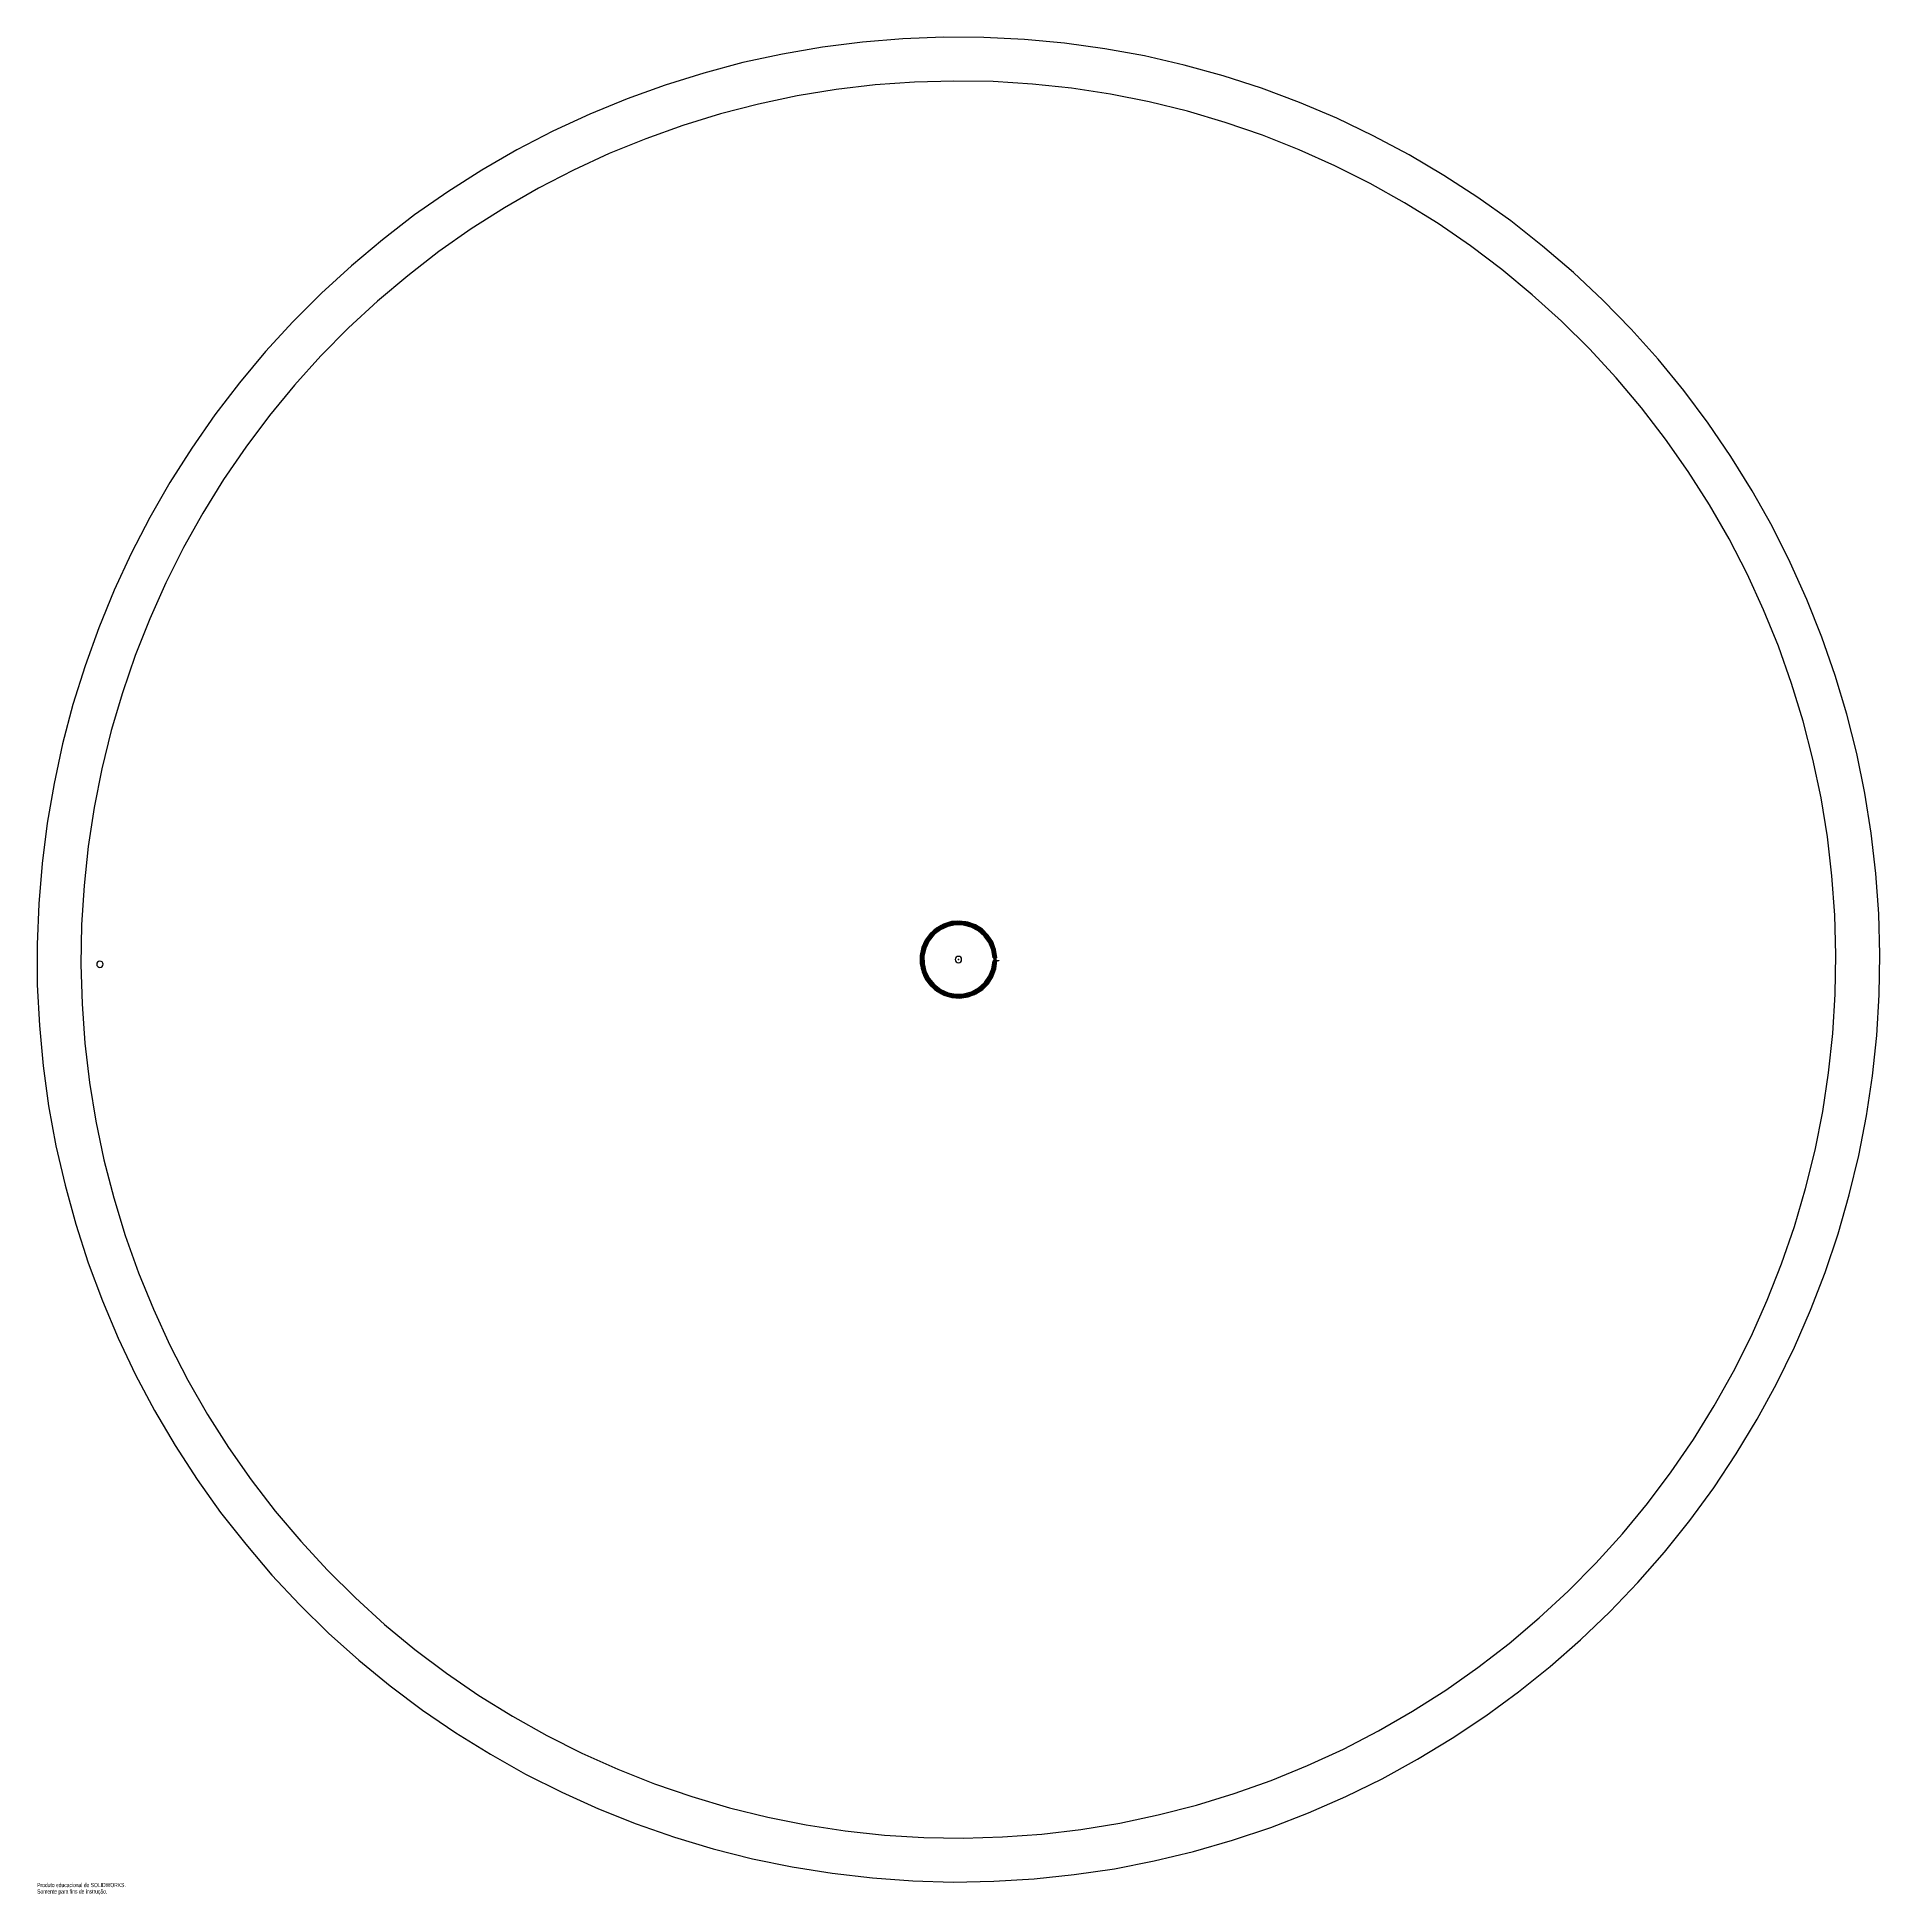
# Model space of a CAD drawing. Header units: millimetres. Extents: x -1049 to 1049, y -1063 to 1051.
import ezdxf

# ---------------------------------------------------------------- set-up
doc = ezdxf.new("R2010")
doc.units = ezdxf.units.MM
doc.header["$PDSIZE"] = -1
doc.styles.add('SLDTEXTSTYLE0', font='TXT', dxfattribs={"width": 0.7})

msp = doc.modelspace()

# ---------------------------------------------------------------- linework, layer by layer
at = {"color": 7, "linetype": 'Continuous'}
for p, q in [((39.5, 3.2), (39.8, 3.2)), ((41.6, 3.2), (41.9, 3.2)), ((43.6, 3.3), (43.9, 3.3)), ((43.6, 0), (46.1, 0.1)), ((43.6, -0.2), (43.6, 0)), ((46.1, 0.1), (46.1, -0.2)), ((39.8, -0.3), (39.6, -0.3)), ((41.9, -0.2), (41.6, -0.2)), ((46.1, -0.2), (43.9, -0.2))]:
    msp.add_line(p, q, dxfattribs=at)
at = {"color": 7, "linetype": 'Continuous', "flags": 128}
for points in [[(1049, 7.1), (1047.7, 53.2), (1044.5, 99.2), (1039.2, 145), (1031.9, 190.6), (1022.6, 235.8), (1011.3, 280.5), (998.1, 324.7), (982.9, 368.3), (965.9, 411.1), (947, 453.2), (926.3, 494.4), (903.7, 534.6), (879.5, 573.8), (853.5, 611.9), (825.9, 648.9), (796.7, 684.5), (766, 718.9), (733.7, 751.9), (700.1, 783.4), (665.1, 813.4), (628.8, 841.9), (591.3, 868.7), (552.7, 893.8), (513, 917.3), (472.3, 938.9), (430.7, 958.8), (388.3, 976.8), (345.1, 992.9), (301.3, 1007.1), (256.9, 1019.4), (212, 1029.7), (166.6, 1038), (121, 1044.3), (75.1, 1048.6), (29.1, 1050.9), (-17, 1051.1), (-63.1, 1049.3), (-109, 1045.5), (-154.7, 1039.7), (-200.1, 1031.9), (-245.2, 1022.1), (-289.7, 1010.3), (-333.7, 996.6), (-377.1, 980.9), (-419.7, 963.4), (-461.5, 944), (-502.5, 922.8), (-542.4, 899.8), (-581.3, 875.1), (-619.1, 848.7), (-655.7, 820.6), (-691, 791), (-725, 759.8), (-757.6, 727.2), (-788.7, 693.2), (-818.3, 657.8), (-846.4, 621.2), (-872.8, 583.4), (-897.5, 544.4), (-920.5, 504.4), (-941.7, 463.5), (-961, 421.6), (-978.6, 378.9), (-994.2, 335.5), (-1007.9, 291.5), (-1019.7, 246.9), (-1029.5, 201.8), (-1037.3, 156.4), (-1043.1, 110.6), (-1046.9, 64.6), (-1048.7, 18.5), (-1048.5, -27.6), (-1046.2, -73.7), (-1041.9, -119.6), (-1035.6, -165.3), (-1027.3, -210.7), (-1017, -255.7), (-1004.8, -300.1), (-990.6, -344), (-974.5, -387.2), (-956.5, -429.7), (-936.7, -471.3), (-915.1, -512.1), (-891.7, -551.8), (-866.5, -590.5), (-839.8, -628), (-811.3, -664.3), (-781.4, -699.3), (-749.9, -733), (-716.9, -765.3), (-682.6, -796.1), (-647, -825.3), (-610.1, -852.9), (-572, -878.9), (-532.8, -903.2), (-492.7, -925.8), (-451.5, -946.5), (-409.5, -965.5), (-366.7, -982.5), (-323.1, -997.7), (-279, -1010.9), (-234.3, -1022.2), (-189.2, -1031.5), (-143.7, -1038.8), (-97.9, -1044.1), (-51.9, -1047.4), (-5.9, -1048.7), (40.2, -1047.9), (86.2, -1045.1), (132, -1040.3), (177.6, -1033.5), (222.9, -1024.7), (267.7, -1013.9), (312, -1001.2), (355.6, -986.5), (398.6, -969.9), (440.9, -951.4), (482.3, -931.1), (522.7, -909), (562.2, -885.1), (600.5, -859.5), (637.7, -832.3), (673.7, -803.4), (708.3, -773), (741.6, -741.1), (773.5, -707.8), (803.9, -673.1), (832.7, -637.1), (859.9, -599.9), (885.5, -561.5), (909.3, -522), (931.4, -481.5), (951.7, -440.1), (970.2, -397.8), (986.8, -354.8), (1001.5, -311), (1014.2, -266.7), (1025, -221.9), (1033.8, -176.6), (1040.6, -131), (1045.4, -85.1), (1048.2, -39), (1049, 7.1)], [(999, 6.8), (997.8, 51.7), (994.5, 96.4), (989.3, 141), (982, 185.3), (972.8, 229.2), (961.6, 272.6), (948.5, 315.6), (933.5, 357.8), (916.6, 399.4), (897.8, 440.1), (877.3, 480), (854.9, 518.9), (830.9, 556.8), (805.1, 593.5), (777.8, 629.1), (748.9, 663.4), (718.5, 696.3), (686.6, 727.9), (653.3, 758), (618.8, 786.5), (583, 813.5), (546, 838.9), (507.9, 862.5), (468.8, 884.5), (428.7, 904.6), (387.8, 923), (346.1, 939.4), (303.7, 954), (260.7, 966.7), (217.2, 977.4), (173.2, 986.2), (128.9, 992.9), (84.3, 997.7), (39.6, 1000.5), (-5.2, 1001.2), (-50, 1000), (-94.8, 996.7), (-139.3, 991.5), (-183.5, 984.2), (-227.4, 974.9), (-270.8, 963.7), (-313.7, 950.6), (-355.9, 935.5), (-397.4, 918.6), (-438.1, 899.8), (-478, 879.2), (-516.8, 856.9), (-554.7, 832.8), (-591.4, 807), (-626.9, 779.6), (-661.2, 750.7), (-694.1, 720.2), (-725.6, 688.3), (-755.7, 655), (-784.3, 620.4), (-811.2, 584.6), (-836.6, 547.5), (-860.2, 509.4), (-882.1, 470.2), (-902.3, 430.1), (-920.6, 389.2), (-937.1, 347.4), (-951.6, 305), (-964.3, 262), (-975, 218.4), (-983.8, 174.4), (-990.6, 130), (-995.3, 85.4), (-998.1, 40.6), (-998.9, -4.3), (-997.6, -49.1), (-994.4, -93.9), (-989.1, -138.5), (-981.9, -182.7), (-972.7, -226.6), (-961.5, -270.1), (-948.4, -313), (-933.3, -355.3), (-916.4, -396.8), (-897.7, -437.6), (-877.1, -477.5), (-854.8, -516.4), (-830.7, -554.2), (-805, -591), (-777.6, -626.5), (-748.7, -660.8), (-718.3, -693.8), (-686.4, -725.3), (-653.2, -755.4), (-618.6, -784), (-582.8, -811), (-545.8, -836.3), (-507.7, -860), (-468.6, -881.9), (-428.6, -902.1), (-387.7, -920.4), (-346, -936.9), (-303.6, -951.5), (-260.6, -964.1), (-217, -974.9), (-173.1, -983.6), (-128.8, -990.4), (-84.2, -995.2), (-39.4, -997.9), (5.4, -998.7), (50.2, -997.4), (94.9, -994.2), (139.4, -988.9), (183.7, -981.6), (227.5, -972.4), (270.9, -961.2), (313.8, -948), (356.1, -933), (397.6, -916), (438.3, -897.3), (478.1, -876.7), (517, -854.3), (554.8, -830.2), (591.5, -804.5), (627.1, -777.1), (661.3, -748.1), (694.3, -717.7), (725.8, -685.8), (755.9, -652.5), (784.4, -617.9), (811.4, -582), (836.7, -545), (860.4, -506.8), (882.3, -467.7), (902.4, -427.6), (920.7, -386.6), (937.2, -344.9), (951.8, -302.5), (964.5, -259.4), (975.2, -215.8), (983.9, -171.8), (990.7, -127.5), (995.5, -82.8), (998.3, -38), (999, 6.8)], [(43.9, 3.3), (42.4, 12.5), (39.1, 21.3), (34, 29.1), (27.3, 35.7), (19.4, 40.7), (10.6, 43.9), (1.3, 45.1), (-8, 44.4), (-17, 41.7), (-25.2, 37.1), (-32.2, 31), (-37.8, 23.4), (-41.6, 14.9), (-43.5, 5.7), (-43.5, -3.7), (-41.4, -12.8), (-37.5, -21.3), (-31.9, -28.8), (-24.8, -34.9), (-16.5, -39.3), (-7.5, -41.9), (1.8, -42.6), (11.1, -41.2), (19.8, -37.9), (27.7, -32.8), (34.3, -26.2), (39.3, -18.3), (42.6, -9.5), (43.9, -0.2)], [(43.6, 3.3), (42.1, 12.8), (38.6, 21.8), (33.1, 29.7), (26.1, 36.3), (17.7, 41.2), (8.6, 44.1), (-1, 44.9), (-10.6, 43.6), (-19.6, 40.2), (-27.7, 34.9), (-34.4, 28), (-39.4, 19.7), (-42.5, 10.6), (-43.5, 1), (-42.4, -8.6), (-39.2, -17.7), (-34.1, -25.8), (-27.3, -32.7), (-19.2, -37.9), (-10.1, -41.1), (-0.6, -42.3), (9, -41.4), (18.2, -38.4), (26.4, -33.4), (33.4, -26.8), (38.8, -18.8), (42.2, -9.8), (43.6, -0.2)], [(41.1, 14.1), (37.4, 22.6), (32, 30.1), (25, 36.3), (16.9, 40.9), (8, 43.6), (-1.3, 44.3), (-10.5, 43), (-19.2, 39.7), (-27, 34.7), (-33.5, 28.1), (-38.5, 20.2), (-41.7, 11.5), (-42.9, 2.3), (-42.1, -7), (-39.3, -15.9), (-34.7, -24), (-28.5, -30.9), (-20.9, -36.3), (-12.4, -39.9), (-3.2, -41.6), (6.1, -41.3), (15.1, -39.1), (23.4, -34.9), (30.6, -29), (36.4, -21.7), (40.5, -13.4), (42.7, -4.3), (42.9, 5), (41.1, 14.1)], [(40.6, 13.9), (36.8, 22.7), (31.1, 30.3), (23.9, 36.5), (15.5, 40.9), (6.3, 43.3), (-3.2, 43.7), (-12.6, 41.9), (-21.3, 38), (-28.9, 32.4), (-35.1, 25.1), (-39.5, 16.7), (-42, 7.5), (-42.3, -2), (-40.5, -11.4), (-36.7, -20.1), (-31, -27.7), (-23.8, -33.9), (-15.3, -38.4), (-6.1, -40.8), (3.4, -41.1), (12.7, -39.3), (21.4, -35.5), (29.1, -29.8), (35.2, -22.6), (39.7, -14.1), (42.1, -4.9), (42.4, 4.6), (40.6, 13.9)], [(41.9, 3.2), (40.4, 12.4), (37, 21), (31.8, 28.6), (25, 34.9), (17, 39.6), (8.2, 42.4), (-1, 43.1), (-10.2, 41.9), (-18.8, 38.6), (-26.6, 33.6), (-33, 26.9), (-37.8, 19), (-40.8, 10.2), (-41.8, 1), (-40.7, -8.1), (-37.6, -16.9), (-32.7, -24.7), (-26.2, -31.3), (-18.4, -36.3), (-9.7, -39.4), (-0.6, -40.6), (8.6, -39.7), (17.4, -36.8), (25.4, -32.1), (32.1, -25.7), (37.2, -18), (40.5, -9.4), (41.9, -0.2)], [(41.6, 3.2), (40.2, 12.3), (36.8, 20.9), (31.6, 28.5), (24.8, 34.7), (16.9, 39.4), (8.1, 42.1), (-1, 42.9), (-10.1, 41.6), (-18.7, 38.4), (-26.4, 33.4), (-32.8, 26.8), (-37.6, 18.9), (-40.5, 10.2), (-41.5, 1), (-40.5, -8.1), (-37.4, -16.8), (-32.5, -24.6), (-26.1, -31.1), (-18.3, -36.1), (-9.7, -39.2), (-0.6, -40.4), (8.6, -39.5), (17.3, -36.6), (25.2, -31.9), (31.9, -25.6), (37, -17.9), (40.3, -9.3), (41.6, -0.2)], [(39.4, 13.5), (35.7, 22), (30.2, 29.4), (23.2, 35.4), (15, 39.7), (6.1, 42), (-3.1, 42.4), (-12.2, 40.6), (-20.6, 36.9), (-28, 31.4), (-34, 24.4), (-38.3, 16.2), (-40.7, 7.3), (-41, -1.9), (-39.2, -11), (-35.5, -19.4), (-30, -26.8), (-23, -32.8), (-14.9, -37.1), (-5.9, -39.5), (3.3, -39.8), (12.3, -38.1), (20.8, -34.4), (28.2, -28.9), (34.2, -21.8), (38.4, -13.7), (40.8, -4.7), (41.1, 4.5), (39.4, 13.5)], [(38.9, 13.4), (35.2, 21.7), (29.8, 29.1), (22.9, 35), (14.8, 39.2), (6, 41.5), (-3.1, 41.9), (-12, 40.1), (-20.4, 36.5), (-27.7, 31), (-33.6, 24.1), (-37.8, 16), (-40.2, 7.2), (-40.5, -1.9), (-38.8, -10.8), (-35.1, -19.2), (-29.7, -26.5), (-22.7, -32.4), (-14.7, -36.7), (-5.9, -39), (3.2, -39.3), (12.2, -37.6), (20.5, -33.9), (27.8, -28.5), (33.7, -21.6), (38, -13.5), (40.3, -4.7), (40.6, 4.4), (38.9, 13.4)], [(39.8, 3.2), (38.3, 12.2), (34.8, 20.6), (29.5, 28), (22.7, 34), (14.6, 38.3), (5.8, 40.7), (-3.3, 40.9), (-12.2, 39.1), (-20.5, 35.3), (-27.7, 29.8), (-33.4, 22.7), (-37.4, 14.5), (-39.4, 5.6), (-39.4, -3.5), (-37.3, -12.4), (-33.2, -20.5), (-27.4, -27.5), (-20.1, -33), (-11.8, -36.7), (-2.9, -38.4), (6.2, -38), (15, -35.6), (23, -31.2), (29.8, -25.2), (35, -17.7), (38.4, -9.3), (39.8, -0.3)], [(39.5, 3.2), (38.1, 12.2), (34.6, 20.5), (29.3, 27.9), (22.5, 33.8), (14.5, 38.1), (5.8, 40.4), (-3.3, 40.7), (-12.1, 38.9), (-20.4, 35.1), (-27.5, 29.6), (-33.2, 22.6), (-37.2, 14.4), (-39.2, 5.6), (-39.1, -3.5), (-37, -12.3), (-33, -20.4), (-27.2, -27.3), (-20, -32.8), (-11.7, -36.5), (-2.9, -38.2), (6.2, -37.8), (14.9, -35.4), (22.8, -31), (29.6, -25), (34.8, -17.6), (38.2, -9.2), (39.6, -0.3)], [(3.7, 1.3), (3.5, 2.7), (2.7, 3.9), (1.5, 4.7), (0.1, 4.9), (-1.3, 4.7), (-2.5, 3.9), (-3.3, 2.7), (-3.6, 1.3), (-3.3, -0.2), (-2.5, -1.3), (-1.3, -2.1), (0.1, -2.4), (1.5, -2.1), (2.7, -1.3), (3.5, -0.1), (3.7, 1.3)], [(-973.6, -4.1), (-973.9, -2.7), (-974.7, -1.5), (-975.9, -0.8), (-977.3, -0.5), (-978.7, -0.8), (-979.9, -1.6), (-980.7, -2.8), (-980.9, -4.2), (-980.6, -5.6), (-979.8, -6.8), (-978.6, -7.6), (-977.2, -7.8), (-975.8, -7.5), (-974.6, -6.7), (-973.9, -5.5), (-973.6, -4.1)]]:
    msp.add_lwpolyline(points, dxfattribs=at)
at = {"color": 7, "linetype": 'Continuous'}
msp.add_point((0.1, 1.3), dxfattribs=at)

# ---------------------------------------------------------------- texts
at = {"color": 7, "linetype": 'Continuous', "char_height": 4.834, "attachment_point": 1, "style": 'SLDTEXTSTYLE0'}
for s, insert in [('Somente para fins de instrução.', (-1048.7, -1057)), ('Produto educacional do SOLIDWORKS.', (-1048.7, -1049.7))]:
    msp.add_mtext(s, dxfattribs=dict(at, insert=insert))

doc.saveas('drawing.dxf')
